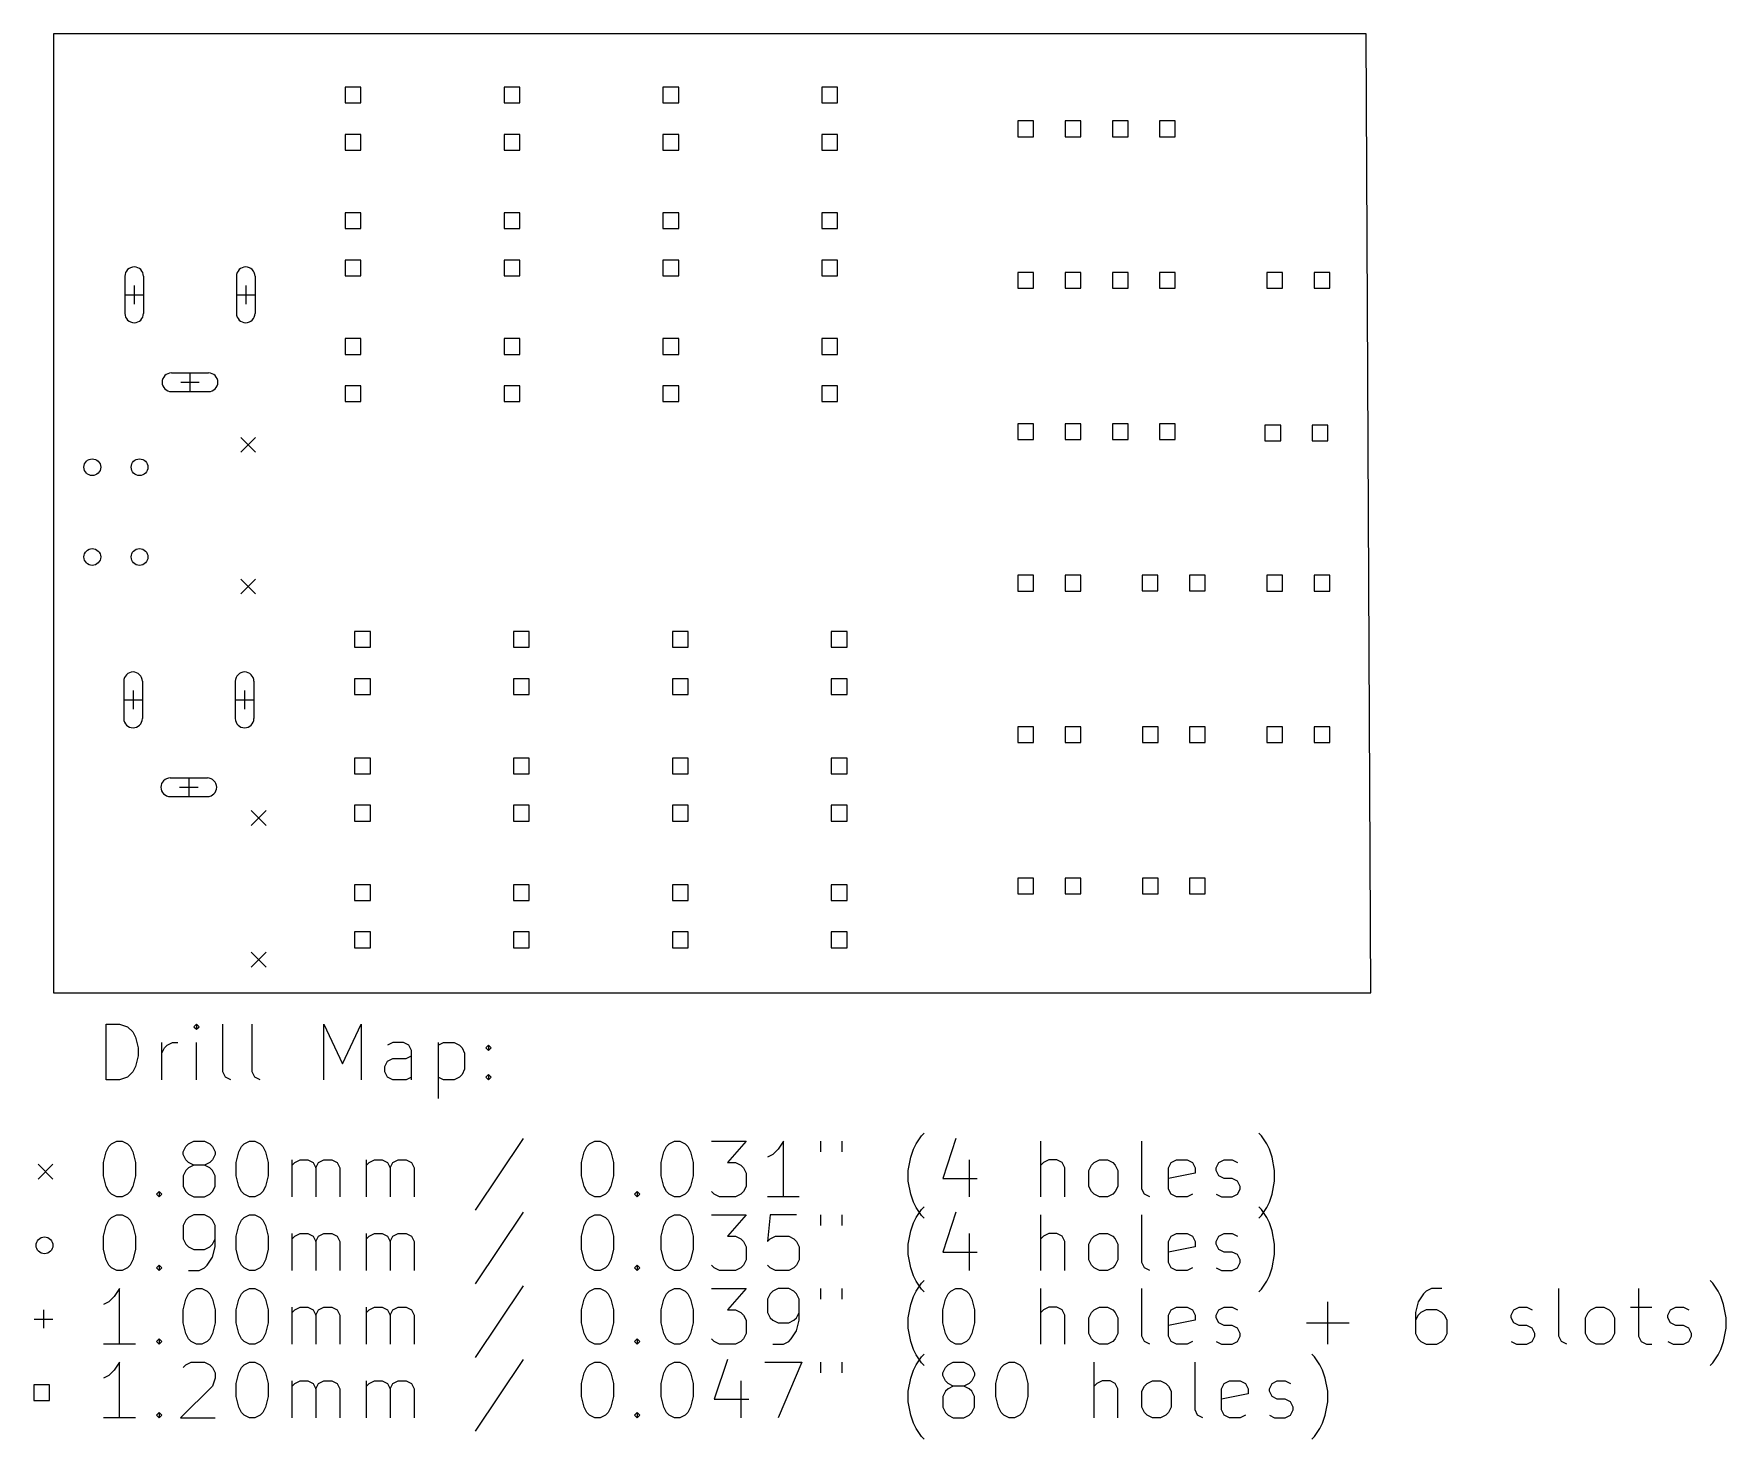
# Model space of a CAD drawing. Extents: x 100 to 191.1, y -130.9 to -55.4.
import ezdxf

# ---------------------------------------------------------------- set-up
doc = ezdxf.new("R2010")
doc.units = 0
doc.layers.add('BLACK', color=7, linetype='CONTINUOUS')

msp = doc.modelspace()

# ---------------------------------------------------------------- linework, layer by layer
at = {"layer": 'BLACK', "linetype": 'CONTINUOUS'}
for p, q in [((101.092, -55.372), (101.092, -106.934)), ((171.704, -55.372), (101.092, -55.372)), ((171.958, -106.934), (171.704, -55.372)), ((117.639, -58.2387), (116.791, -58.2387)), ((116.791, -58.2387), (116.791, -59.0873)), ((117.639, -59.0873), (117.639, -58.2387)), ((126.186, -58.2387), (125.338, -58.2387)), ((125.338, -58.2387), (125.338, -59.0873)), ((126.186, -59.0873), (126.186, -58.2387)), ((134.732, -58.2387), (133.884, -58.2387)), ((133.884, -58.2387), (133.884, -59.0873)), ((134.732, -59.0873), (134.732, -58.2387)), ((143.279, -58.2387), (142.431, -58.2387)), ((142.431, -58.2387), (142.431, -59.0873)), ((143.279, -59.0873), (143.279, -58.2387)), ((116.791, -59.0873), (117.639, -59.0873)), ((125.338, -59.0873), (126.186, -59.0873)), ((133.884, -59.0873), (134.732, -59.0873)), ((142.431, -59.0873), (143.279, -59.0873)), ((153.824, -60.0557), (152.976, -60.0557)), ((152.976, -60.0557), (152.976, -60.9043)), ((153.824, -60.9043), (153.824, -60.0557)), ((156.364, -60.0557), (155.516, -60.0557)), ((155.516, -60.0557), (155.516, -60.9043)), ((156.364, -60.9043), (156.364, -60.0557)), ((158.904, -60.0557), (158.056, -60.0557)), ((158.056, -60.0557), (158.056, -60.9043)), ((158.904, -60.9043), (158.904, -60.0557)), ((161.444, -60.0557), (160.596, -60.0557)), ((160.596, -60.0557), (160.596, -60.9043)), ((161.444, -60.9043), (161.444, -60.0557)), ((117.639, -60.7787), (116.791, -60.7787)), ((116.791, -60.7787), (116.791, -61.6273)), ((117.639, -61.6273), (117.639, -60.7787)), ((126.186, -60.7787), (125.338, -60.7787)), ((125.338, -60.7787), (125.338, -61.6273)), ((126.186, -61.6273), (126.186, -60.7787)), ((134.732, -60.7787), (133.884, -60.7787)), ((133.884, -60.7787), (133.884, -61.6273)), ((134.732, -61.6273), (134.732, -60.7787)), ((143.279, -60.7787), (142.431, -60.7787)), ((142.431, -60.7787), (142.431, -61.6273)), ((143.279, -61.6273), (143.279, -60.7787)), ((152.976, -60.9043), (153.824, -60.9043)), ((155.516, -60.9043), (156.364, -60.9043)), ((158.056, -60.9043), (158.904, -60.9043)), ((160.596, -60.9043), (161.444, -60.9043)), ((116.791, -61.6273), (117.639, -61.6273)), ((125.338, -61.6273), (126.186, -61.6273)), ((133.884, -61.6273), (134.732, -61.6273)), ((142.431, -61.6273), (143.279, -61.6273)), ((117.639, -64.9987), (116.791, -64.9987)), ((116.791, -64.9987), (116.791, -65.8473)), ((117.639, -65.8473), (117.639, -64.9987)), ((126.186, -64.9987), (125.338, -64.9987)), ((125.338, -64.9987), (125.338, -65.8473)), ((126.186, -65.8473), (126.186, -64.9987)), ((134.732, -64.9987), (133.884, -64.9987)), ((133.884, -64.9987), (133.884, -65.8473)), ((134.732, -65.8473), (134.732, -64.9987)), ((143.279, -64.9987), (142.431, -64.9987)), ((142.431, -64.9987), (142.431, -65.8473)), ((143.279, -65.8473), (143.279, -64.9987)), ((116.791, -65.8473), (117.639, -65.8473)), ((125.338, -65.8473), (126.186, -65.8473)), ((133.884, -65.8473), (134.732, -65.8473)), ((142.431, -65.8473), (143.279, -65.8473)), ((117.639, -67.5387), (116.791, -67.5387)), ((116.791, -67.5387), (116.791, -68.3873)), ((117.639, -68.3873), (117.639, -67.5387)), ((126.186, -67.5387), (125.338, -67.5387)), ((125.338, -67.5387), (125.338, -68.3873)), ((126.186, -68.3873), (126.186, -67.5387)), ((134.732, -67.5387), (133.884, -67.5387)), ((133.884, -67.5387), (133.884, -68.3873)), ((134.732, -68.3873), (134.732, -67.5387)), ((143.279, -67.5387), (142.431, -67.5387)), ((142.431, -67.5387), (142.431, -68.3873)), ((143.279, -68.3873), (143.279, -67.5387)), ((153.824, -68.1997), (152.976, -68.1997)), ((152.976, -68.1997), (152.976, -69.0483)), ((153.824, -69.0483), (153.824, -68.1997)), ((156.364, -68.1997), (155.516, -68.1997)), ((155.516, -68.1997), (155.516, -69.0483)), ((156.364, -69.0483), (156.364, -68.1997)), ((158.904, -68.1997), (158.056, -68.1997)), ((158.056, -68.1997), (158.056, -69.0483)), ((158.904, -69.0483), (158.904, -68.1997)), ((161.444, -68.1997), (160.596, -68.1997)), ((160.596, -68.1997), (160.596, -69.0483)), ((161.444, -69.0483), (161.444, -68.1997)), ((167.212, -68.1997), (166.364, -68.1997)), ((166.364, -68.1997), (166.364, -69.0483)), ((167.212, -69.0483), (167.212, -68.1997)), ((169.752, -68.1997), (168.904, -68.1997)), ((168.904, -68.1997), (168.904, -69.0483)), ((169.752, -69.0483), (169.752, -68.1997)), ((104.942, -68.4055), (104.942, -70.4055)), ((105.442, -68.9055), (105.442, -69.9055)), ((105.942, -68.4055), (105.942, -70.4055)), ((110.942, -68.4055), (110.942, -70.4055)), ((111.442, -68.9055), (111.442, -69.9055)), ((111.942, -68.4055), (111.942, -70.4055)), ((116.791, -68.3873), (117.639, -68.3873)), ((125.338, -68.3873), (126.186, -68.3873)), ((133.884, -68.3873), (134.732, -68.3873)), ((142.431, -68.3873), (143.279, -68.3873)), ((152.976, -69.0483), (153.824, -69.0483)), ((155.516, -69.0483), (156.364, -69.0483)), ((158.056, -69.0483), (158.904, -69.0483)), ((160.596, -69.0483), (161.444, -69.0483)), ((166.364, -69.0483), (167.212, -69.0483)), ((168.904, -69.0483), (169.752, -69.0483)), ((104.942, -69.4055), (105.942, -69.4055)), ((110.942, -69.4055), (111.942, -69.4055)), ((117.639, -71.7587), (116.791, -71.7587)), ((116.791, -71.7587), (116.791, -72.6073)), ((117.639, -72.6073), (117.639, -71.7587)), ((126.186, -71.7587), (125.338, -71.7587)), ((125.338, -71.7587), (125.338, -72.6073)), ((126.186, -72.6073), (126.186, -71.7587)), ((134.732, -71.7587), (133.884, -71.7587)), ((133.884, -71.7587), (133.884, -72.6073)), ((134.732, -72.6073), (134.732, -71.7587)), ((143.279, -71.7587), (142.431, -71.7587)), ((142.431, -71.7587), (142.431, -72.6073)), ((143.279, -72.6073), (143.279, -71.7587)), ((116.791, -72.6073), (117.639, -72.6073)), ((125.338, -72.6073), (126.186, -72.6073)), ((133.884, -72.6073), (134.732, -72.6073)), ((142.431, -72.6073), (143.279, -72.6073)), ((107.442, -73.6055), (109.442, -73.6055)), ((108.442, -73.6055), (108.442, -74.6055)), ((107.442, -74.6055), (109.442, -74.6055)), ((107.942, -74.1055), (108.942, -74.1055)), ((117.639, -74.2987), (116.791, -74.2987)), ((116.791, -74.2987), (116.791, -75.1473)), ((117.639, -75.1473), (117.639, -74.2987)), ((126.186, -74.2987), (125.338, -74.2987)), ((125.338, -74.2987), (125.338, -75.1473)), ((126.186, -75.1473), (126.186, -74.2987)), ((134.732, -74.2987), (133.884, -74.2987)), ((133.884, -74.2987), (133.884, -75.1473)), ((134.732, -75.1473), (134.732, -74.2987)), ((143.279, -74.2987), (142.431, -74.2987)), ((142.431, -74.2987), (142.431, -75.1473)), ((143.279, -75.1473), (143.279, -74.2987)), ((116.791, -75.1473), (117.639, -75.1473)), ((125.338, -75.1473), (126.186, -75.1473)), ((133.884, -75.1473), (134.732, -75.1473)), ((142.431, -75.1473), (143.279, -75.1473)), ((153.824, -76.3437), (152.976, -76.3437)), ((152.976, -76.3437), (152.976, -77.1923)), ((153.824, -77.1923), (153.824, -76.3437)), ((156.364, -76.3437), (155.516, -76.3437)), ((155.516, -76.3437), (155.516, -77.1923)), ((156.364, -77.1923), (156.364, -76.3437)), ((158.904, -76.3437), (158.056, -76.3437)), ((158.056, -76.3437), (158.056, -77.1923)), ((158.904, -77.1923), (158.904, -76.3437)), ((161.444, -76.3437), (160.596, -76.3437)), ((160.596, -76.3437), (160.596, -77.1923)), ((161.444, -77.1923), (161.444, -76.3437)), ((167.112, -76.4107), (166.264, -76.4107)), ((166.264, -76.4107), (166.264, -77.2593)), ((167.112, -77.2593), (167.112, -76.4107)), ((169.652, -76.4107), (168.804, -76.4107)), ((168.804, -76.4107), (168.804, -77.2593)), ((169.652, -77.2593), (169.652, -76.4107)), ((111.17, -77.07), (111.97, -77.87)), ((111.97, -77.07), (111.17, -77.87)), ((152.976, -77.1923), (153.824, -77.1923)), ((155.516, -77.1923), (156.364, -77.1923)), ((158.056, -77.1923), (158.904, -77.1923)), ((160.596, -77.1923), (161.444, -77.1923)), ((166.264, -77.2593), (167.112, -77.2593)), ((168.804, -77.2593), (169.652, -77.2593)), ((153.824, -84.4877), (152.976, -84.4877)), ((152.976, -84.4877), (152.976, -85.3363)), ((153.824, -85.3363), (153.824, -84.4877)), ((156.364, -84.4877), (155.516, -84.4877)), ((155.516, -84.4877), (155.516, -85.3363)), ((156.364, -85.3363), (156.364, -84.4877)), ((160.508, -84.4752), (159.66, -84.4752)), ((159.66, -84.4752), (159.66, -85.3238)), ((160.508, -85.3238), (160.508, -84.4752)), ((163.048, -84.4752), (162.2, -84.4752)), ((162.2, -84.4752), (162.2, -85.3238)), ((163.048, -85.3238), (163.048, -84.4752)), ((167.212, -84.4877), (166.364, -84.4877)), ((166.364, -84.4877), (166.364, -85.3363)), ((167.212, -85.3363), (167.212, -84.4877)), ((169.752, -84.4877), (168.904, -84.4877)), ((168.904, -84.4877), (168.904, -85.3363)), ((169.752, -85.3363), (169.752, -84.4877)), ((111.17, -84.69), (111.97, -85.49)), ((111.97, -84.69), (111.17, -85.49)), ((152.976, -85.3363), (153.824, -85.3363)), ((155.516, -85.3363), (156.364, -85.3363)), ((159.66, -85.3238), (160.508, -85.3238)), ((162.2, -85.3238), (163.048, -85.3238)), ((166.364, -85.3363), (167.212, -85.3363)), ((168.904, -85.3363), (169.752, -85.3363)), ((118.147, -87.5067), (117.299, -87.5067)), ((117.299, -87.5067), (117.299, -88.3553)), ((118.147, -88.3553), (118.147, -87.5067)), ((126.694, -87.5067), (125.846, -87.5067)), ((125.846, -87.5067), (125.846, -88.3553)), ((126.694, -88.3553), (126.694, -87.5067)), ((135.24, -87.5067), (134.392, -87.5067)), ((134.392, -87.5067), (134.392, -88.3553)), ((135.24, -88.3553), (135.24, -87.5067)), ((143.787, -87.5067), (142.939, -87.5067)), ((142.939, -87.5067), (142.939, -88.3553)), ((143.787, -88.3553), (143.787, -87.5067)), ((117.299, -88.3553), (118.147, -88.3553)), ((125.846, -88.3553), (126.694, -88.3553)), ((134.392, -88.3553), (135.24, -88.3553)), ((142.939, -88.3553), (143.787, -88.3553)), ((118.147, -90.0467), (117.299, -90.0467)), ((117.299, -90.0467), (117.299, -90.8953)), ((118.147, -90.8953), (118.147, -90.0467)), ((126.694, -90.0467), (125.846, -90.0467)), ((125.846, -90.0467), (125.846, -90.8953)), ((126.694, -90.8953), (126.694, -90.0467)), ((135.24, -90.0467), (134.392, -90.0467)), ((134.392, -90.0467), (134.392, -90.8953)), ((135.24, -90.8953), (135.24, -90.0467)), ((143.787, -90.0467), (142.939, -90.0467)), ((142.939, -90.0467), (142.939, -90.8953)), ((143.787, -90.8953), (143.787, -90.0467)), ((104.879, -90.186), (104.879, -92.186)), ((105.379, -90.686), (105.379, -91.686)), ((105.879, -90.186), (105.879, -92.186)), ((110.879, -90.186), (110.879, -92.186)), ((111.379, -90.686), (111.379, -91.686)), ((111.879, -90.186), (111.879, -92.186)), ((117.299, -90.8953), (118.147, -90.8953)), ((125.846, -90.8953), (126.694, -90.8953)), ((134.392, -90.8953), (135.24, -90.8953)), ((142.939, -90.8953), (143.787, -90.8953)), ((104.879, -91.186), (105.879, -91.186)), ((110.879, -91.186), (111.879, -91.186)), ((153.824, -92.6317), (152.976, -92.6317)), ((152.976, -92.6317), (152.976, -93.4803)), ((153.824, -93.4803), (153.824, -92.6317)), ((156.364, -92.6317), (155.516, -92.6317)), ((155.516, -92.6317), (155.516, -93.4803)), ((156.364, -93.4803), (156.364, -92.6317)), ((160.518, -92.6317), (159.67, -92.6317)), ((159.67, -92.6317), (159.67, -93.4803)), ((160.518, -93.4803), (160.518, -92.6317)), ((163.058, -92.6317), (162.21, -92.6317)), ((162.21, -92.6317), (162.21, -93.4803)), ((163.058, -93.4803), (163.058, -92.6317)), ((167.212, -92.6317), (166.364, -92.6317)), ((166.364, -92.6317), (166.364, -93.4803)), ((167.212, -93.4803), (167.212, -92.6317)), ((169.752, -92.6317), (168.904, -92.6317)), ((168.904, -92.6317), (168.904, -93.4803)), ((169.752, -93.4803), (169.752, -92.6317)), ((152.976, -93.4803), (153.824, -93.4803)), ((155.516, -93.4803), (156.364, -93.4803)), ((159.67, -93.4803), (160.518, -93.4803)), ((162.21, -93.4803), (163.058, -93.4803)), ((166.364, -93.4803), (167.212, -93.4803)), ((168.904, -93.4803), (169.752, -93.4803)), ((118.147, -94.3167), (117.299, -94.3167)), ((117.299, -94.3167), (117.299, -95.1653)), ((118.147, -95.1653), (118.147, -94.3167)), ((126.694, -94.3167), (125.846, -94.3167)), ((125.846, -94.3167), (125.846, -95.1653)), ((126.694, -95.1653), (126.694, -94.3167)), ((135.24, -94.3167), (134.392, -94.3167)), ((134.392, -94.3167), (134.392, -95.1653)), ((135.24, -95.1653), (135.24, -94.3167)), ((143.787, -94.3167), (142.939, -94.3167)), ((142.939, -94.3167), (142.939, -95.1653)), ((143.787, -95.1653), (143.787, -94.3167)), ((107.379, -95.386), (109.379, -95.386)), ((108.379, -95.386), (108.379, -96.386)), ((117.299, -95.1653), (118.147, -95.1653)), ((125.846, -95.1653), (126.694, -95.1653)), ((134.392, -95.1653), (135.24, -95.1653)), ((142.939, -95.1653), (143.787, -95.1653)), ((107.379, -96.386), (109.379, -96.386)), ((107.879, -95.886), (108.879, -95.886)), ((111.741, -97.136), (112.541, -97.936)), ((112.541, -97.136), (111.741, -97.936)), ((118.147, -96.8567), (117.299, -96.8567)), ((117.299, -96.8567), (117.299, -97.7053)), ((118.147, -97.7053), (118.147, -96.8567)), ((126.694, -96.8567), (125.846, -96.8567)), ((125.846, -96.8567), (125.846, -97.7053)), ((126.694, -97.7053), (126.694, -96.8567)), ((135.24, -96.8567), (134.392, -96.8567)), ((134.392, -96.8567), (134.392, -97.7053)), ((135.24, -97.7053), (135.24, -96.8567)), ((143.787, -96.8567), (142.939, -96.8567)), ((142.939, -96.8567), (142.939, -97.7053)), ((143.787, -97.7053), (143.787, -96.8567)), ((117.299, -97.7053), (118.147, -97.7053)), ((125.846, -97.7053), (126.694, -97.7053)), ((134.392, -97.7053), (135.24, -97.7053)), ((142.939, -97.7053), (143.787, -97.7053)), ((153.824, -100.776), (152.976, -100.776)), ((152.976, -100.776), (152.976, -101.624)), ((153.824, -101.624), (153.824, -100.776)), ((156.364, -100.776), (155.516, -100.776)), ((155.516, -100.776), (155.516, -101.624)), ((156.364, -101.624), (156.364, -100.776)), ((160.518, -100.776), (159.67, -100.776)), ((159.67, -100.776), (159.67, -101.624)), ((160.518, -101.624), (160.518, -100.776)), ((163.058, -100.776), (162.21, -100.776)), ((162.21, -100.776), (162.21, -101.624)), ((163.058, -101.624), (163.058, -100.776)), ((118.147, -101.127), (117.299, -101.127)), ((117.299, -101.127), (117.299, -101.975)), ((118.147, -101.975), (118.147, -101.127)), ((126.694, -101.127), (125.846, -101.127)), ((125.846, -101.127), (125.846, -101.975)), ((126.694, -101.975), (126.694, -101.127)), ((135.24, -101.127), (134.392, -101.127)), ((134.392, -101.127), (134.392, -101.975)), ((135.24, -101.975), (135.24, -101.127)), ((143.787, -101.127), (142.939, -101.127)), ((142.939, -101.127), (142.939, -101.975)), ((143.787, -101.975), (143.787, -101.127)), ((152.976, -101.624), (153.824, -101.624)), ((155.516, -101.624), (156.364, -101.624)), ((159.67, -101.624), (160.518, -101.624)), ((162.21, -101.624), (163.058, -101.624)), ((117.299, -101.975), (118.147, -101.975)), ((125.846, -101.975), (126.694, -101.975)), ((134.392, -101.975), (135.24, -101.975)), ((142.939, -101.975), (143.787, -101.975)), ((118.147, -103.667), (117.299, -103.667)), ((117.299, -103.667), (117.299, -104.515)), ((118.147, -104.515), (118.147, -103.667)), ((126.694, -103.667), (125.846, -103.667)), ((125.846, -103.667), (125.846, -104.515)), ((126.694, -104.515), (126.694, -103.667)), ((135.24, -103.667), (134.392, -103.667)), ((134.392, -103.667), (134.392, -104.515)), ((135.24, -104.515), (135.24, -103.667)), ((143.787, -103.667), (142.939, -103.667)), ((142.939, -103.667), (142.939, -104.515)), ((143.787, -104.515), (143.787, -103.667)), ((117.299, -104.515), (118.147, -104.515)), ((125.846, -104.515), (126.694, -104.515)), ((134.392, -104.515), (135.24, -104.515)), ((142.939, -104.515), (143.787, -104.515)), ((111.741, -104.756), (112.541, -105.556)), ((112.541, -104.756), (111.741, -105.556)), ((101.092, -106.934), (171.958, -106.934)), ((103.931, -111.616), (103.931, -108.616)), ((103.931, -108.616), (104.646, -108.616)), ((104.646, -108.616), (105.074, -108.759)), ((105.074, -108.759), (105.36, -109.045)), ((105.36, -109.045), (105.503, -109.33)), ((108.788, -108.616), (108.646, -108.759)), ((108.646, -108.759), (108.788, -108.902)), ((108.931, -108.759), (108.788, -108.616)), ((108.788, -108.616), (108.788, -108.902)), ((108.788, -108.902), (108.931, -108.759)), ((110.217, -111.188), (110.217, -108.616)), ((111.788, -111.188), (111.788, -108.616)), ((115.646, -111.616), (115.646, -108.616)), ((115.646, -108.616), (116.646, -110.759)), ((116.646, -110.759), (117.646, -108.616)), ((117.646, -108.616), (117.646, -111.616)), ((105.503, -109.33), (105.646, -109.902)), ((105.646, -109.902), (105.646, -110.33)), ((106.931, -111.616), (106.931, -109.616)), ((106.931, -110.188), (107.074, -109.902)), ((107.074, -109.902), (107.217, -109.759)), ((107.217, -109.759), (107.503, -109.616)), ((107.503, -109.616), (107.788, -109.616)), ((108.788, -111.616), (108.788, -109.616)), ((119.36, -109.616), (119.074, -109.759)), ((119.931, -109.616), (119.36, -109.616)), ((120.217, -109.759), (119.931, -109.616)), ((120.36, -110.045), (120.217, -109.759)), ((120.36, -111.616), (120.36, -110.045)), ((121.788, -109.616), (121.788, -112.616)), ((121.788, -109.759), (122.074, -109.616)), ((122.074, -109.616), (122.646, -109.616)), ((122.646, -109.616), (122.931, -109.759)), ((122.931, -109.759), (123.074, -109.902)), ((123.074, -109.902), (123.217, -110.188)), ((124.36, -109.902), (124.503, -109.759)), ((124.503, -110.045), (124.36, -109.902)), ((124.503, -109.759), (124.646, -109.902)), ((124.503, -109.759), (124.503, -110.045)), ((124.646, -109.902), (124.503, -110.045)), ((105.503, -110.902), (105.36, -111.188)), ((105.646, -110.33), (105.503, -110.902)), ((118.931, -110.902), (119.074, -110.616)), ((118.931, -111.188), (118.931, -110.902)), ((119.074, -110.616), (119.36, -110.473)), ((119.36, -110.473), (120.074, -110.473)), ((120.074, -110.473), (120.36, -110.33)), ((123.217, -111.045), (123.074, -111.33)), ((123.217, -110.188), (123.217, -111.045)), ((104.646, -111.616), (103.931, -111.616)), ((105.074, -111.473), (104.646, -111.616)), ((105.36, -111.188), (105.074, -111.473)), ((110.36, -111.473), (110.217, -111.188)), ((110.646, -111.616), (110.36, -111.473)), ((111.931, -111.473), (111.788, -111.188)), ((112.217, -111.616), (111.931, -111.473)), ((119.074, -111.473), (118.931, -111.188)), ((119.36, -111.616), (119.074, -111.473)), ((120.074, -111.616), (119.36, -111.616)), ((120.36, -111.473), (120.074, -111.616)), ((122.074, -111.616), (121.788, -111.473)), ((122.646, -111.616), (122.074, -111.616)), ((122.931, -111.473), (122.646, -111.616)), ((123.074, -111.33), (122.931, -111.473)), ((124.36, -111.473), (124.503, -111.33)), ((124.503, -111.616), (124.36, -111.473)), ((124.503, -111.33), (124.646, -111.473)), ((124.503, -111.33), (124.503, -111.616)), ((124.646, -111.473), (124.503, -111.616)), ((147.503, -115.059), (147.788, -114.63)), ((147.788, -114.63), (147.931, -114.488)), ((166.074, -114.63), (165.931, -114.488)), ((166.36, -115.059), (166.074, -114.63)), ((103.788, -116.059), (103.931, -115.488)), ((103.931, -115.488), (104.074, -115.202)), ((104.074, -115.202), (104.217, -115.059)), ((104.217, -115.059), (104.503, -114.916)), ((104.503, -114.916), (104.788, -114.916)), ((104.788, -114.916), (105.074, -115.059)), ((105.074, -115.059), (105.217, -115.202)), ((105.217, -115.202), (105.36, -115.488)), ((105.36, -115.488), (105.503, -116.059)), ((108.074, -115.488), (108.217, -115.202)), ((108.074, -115.63), (108.074, -115.488)), ((108.217, -115.202), (108.36, -115.059)), ((108.36, -115.059), (108.646, -114.916)), ((108.646, -114.916), (109.217, -114.916)), ((109.217, -114.916), (109.503, -115.059)), ((109.503, -115.059), (109.646, -115.202)), ((109.646, -115.202), (109.788, -115.488)), ((109.788, -115.488), (109.788, -115.63)), ((110.931, -116.059), (111.074, -115.488)), ((111.074, -115.488), (111.217, -115.202)), ((111.217, -115.202), (111.36, -115.059)), ((111.36, -115.059), (111.646, -114.916)), ((111.646, -114.916), (111.931, -114.916)), ((111.931, -114.916), (112.217, -115.059)), ((112.217, -115.059), (112.36, -115.202)), ((112.36, -115.202), (112.503, -115.488)), ((112.503, -115.488), (112.646, -116.059)), ((126.36, -114.773), (123.788, -118.63)), ((129.503, -116.059), (129.646, -115.488)), ((129.646, -115.488), (129.788, -115.202)), ((129.788, -115.202), (129.931, -115.059)), ((129.931, -115.059), (130.217, -114.916)), ((130.217, -114.916), (130.503, -114.916)), ((130.503, -114.916), (130.788, -115.059)), ((130.788, -115.059), (130.931, -115.202)), ((130.931, -115.202), (131.074, -115.488)), ((131.074, -115.488), (131.217, -116.059)), ((133.788, -116.059), (133.931, -115.488)), ((133.931, -115.488), (134.074, -115.202)), ((134.074, -115.202), (134.217, -115.059)), ((134.217, -115.059), (134.503, -114.916)), ((134.503, -114.916), (134.788, -114.916)), ((134.788, -114.916), (135.074, -115.059)), ((135.074, -115.059), (135.217, -115.202)), ((135.217, -115.202), (135.36, -115.488)), ((135.36, -115.488), (135.503, -116.059)), ((136.503, -114.916), (138.36, -114.916)), ((138.36, -114.916), (137.36, -116.059)), ((140.074, -115.345), (139.788, -115.63)), ((140.36, -114.916), (140.074, -115.345)), ((140.36, -117.916), (140.36, -114.916)), ((142.36, -114.916), (142.36, -115.488)), ((143.503, -114.916), (143.503, -115.488)), ((147.217, -115.773), (147.36, -115.345)), ((147.36, -115.345), (147.503, -115.059)), ((149.646, -114.773), (148.931, -116.916)), ((154.217, -117.916), (154.217, -114.916)), ((159.646, -117.488), (159.646, -114.916)), ((166.503, -115.345), (166.36, -115.059)), ((166.646, -115.773), (166.503, -115.345)), ((100.267, -116.159), (101.067, -116.959)), ((101.067, -116.159), (100.267, -116.959)), ((103.788, -116.773), (103.788, -116.059)), ((105.503, -116.059), (105.503, -116.773)), ((108.217, -115.916), (108.074, -115.63)), ((108.217, -116.488), (108.074, -116.773)), ((108.36, -116.059), (108.217, -115.916)), ((108.36, -116.345), (108.217, -116.488)), ((108.646, -116.202), (108.36, -116.059)), ((108.646, -116.202), (108.36, -116.345)), ((109.217, -116.202), (108.646, -116.202)), ((109.503, -116.059), (109.217, -116.202)), ((109.503, -116.345), (109.217, -116.202)), ((109.646, -115.916), (109.503, -116.059)), ((109.646, -116.488), (109.503, -116.345)), ((109.788, -115.63), (109.646, -115.916)), ((109.788, -116.773), (109.646, -116.488)), ((110.931, -116.773), (110.931, -116.059)), ((112.646, -116.059), (112.646, -116.773)), ((113.931, -117.916), (113.931, -115.916)), ((113.931, -116.202), (114.074, -116.059)), ((114.074, -116.059), (114.36, -115.916)), ((114.36, -115.916), (114.788, -115.916)), ((114.788, -115.916), (115.074, -116.059)), ((115.074, -116.059), (115.217, -116.345)), ((115.217, -116.345), (115.36, -116.059)), ((115.217, -116.345), (115.217, -117.916)), ((115.36, -116.059), (115.646, -115.916)), ((115.646, -115.916), (116.074, -115.916)), ((116.074, -115.916), (116.36, -116.059)), ((116.36, -116.059), (116.503, -116.345)), ((116.503, -116.345), (116.503, -117.916)), ((117.931, -117.916), (117.931, -115.916)), ((117.931, -116.202), (118.074, -116.059)), ((118.074, -116.059), (118.36, -115.916)), ((118.36, -115.916), (118.788, -115.916)), ((118.788, -115.916), (119.074, -116.059)), ((119.074, -116.059), (119.217, -116.345)), ((119.217, -116.345), (119.36, -116.059)), ((119.217, -116.345), (119.217, -117.916)), ((119.36, -116.059), (119.646, -115.916)), ((119.646, -115.916), (120.074, -115.916)), ((120.074, -115.916), (120.36, -116.059)), ((120.36, -116.059), (120.503, -116.345)), ((120.503, -116.345), (120.503, -117.916)), ((129.503, -116.773), (129.503, -116.059)), ((131.217, -116.059), (131.217, -116.773)), ((133.788, -116.773), (133.788, -116.059)), ((135.503, -116.059), (135.503, -116.773)), ((137.36, -116.059), (137.788, -116.059)), ((137.788, -116.059), (138.074, -116.202)), ((138.074, -116.202), (138.217, -116.345)), ((138.217, -116.345), (138.36, -116.63)), ((139.788, -115.63), (139.503, -115.773)), ((147.074, -116.488), (147.217, -115.773)), ((147.074, -117.059), (147.074, -116.488)), ((150.36, -115.916), (150.36, -117.916)), ((154.36, -116.059), (154.217, -116.202)), ((154.646, -115.916), (154.36, -116.059)), ((155.074, -115.916), (154.646, -115.916)), ((155.36, -116.059), (155.074, -115.916)), ((155.503, -116.345), (155.36, -116.059)), ((155.503, -117.916), (155.503, -116.345)), ((156.788, -116.488), (156.931, -116.202)), ((156.788, -117.345), (156.788, -116.488)), ((156.931, -116.202), (157.074, -116.059)), ((157.074, -116.059), (157.36, -115.916)), ((157.36, -115.916), (157.788, -115.916)), ((157.788, -115.916), (158.074, -116.059)), ((158.074, -116.059), (158.217, -116.202)), ((158.217, -116.202), (158.36, -116.488)), ((158.36, -116.488), (158.36, -117.345)), ((161.074, -116.345), (161.217, -116.059)), ((161.074, -117.488), (161.074, -116.345)), ((161.217, -116.059), (161.503, -115.916)), ((161.503, -115.916), (162.074, -115.916)), ((162.074, -115.916), (162.36, -116.059)), ((162.36, -116.059), (162.503, -116.345)), ((162.503, -116.345), (162.503, -116.63)), ((163.646, -116.345), (163.788, -116.059)), ((163.646, -116.488), (163.646, -116.345)), ((163.788, -116.773), (163.646, -116.488)), ((163.788, -116.059), (164.074, -115.916)), ((164.074, -115.916), (164.503, -115.916)), ((164.503, -115.916), (164.788, -116.059)), ((166.788, -116.488), (166.646, -115.773)), ((166.788, -117.059), (166.788, -116.488)), ((103.931, -117.345), (103.788, -116.773)), ((104.074, -117.63), (103.931, -117.345)), ((105.36, -117.345), (105.217, -117.63)), ((105.503, -116.773), (105.36, -117.345)), ((108.074, -116.773), (108.074, -117.345)), ((108.074, -117.345), (108.217, -117.63)), ((109.646, -117.63), (109.788, -117.345)), ((109.788, -117.345), (109.788, -116.773)), ((111.074, -117.345), (110.931, -116.773)), ((111.217, -117.63), (111.074, -117.345)), ((112.503, -117.345), (112.36, -117.63)), ((112.646, -116.773), (112.503, -117.345)), ((129.646, -117.345), (129.503, -116.773)), ((129.788, -117.63), (129.646, -117.345)), ((131.074, -117.345), (130.931, -117.63)), ((131.217, -116.773), (131.074, -117.345)), ((133.931, -117.345), (133.788, -116.773)), ((134.074, -117.63), (133.931, -117.345)), ((135.36, -117.345), (135.217, -117.63)), ((135.503, -116.773), (135.36, -117.345)), ((138.36, -117.345), (138.217, -117.63)), ((138.36, -116.63), (138.36, -117.345)), ((147.217, -117.773), (147.074, -117.059)), ((148.931, -116.916), (150.788, -116.916)), ((156.931, -117.63), (156.788, -117.345)), ((158.36, -117.345), (158.217, -117.63)), ((162.503, -116.63), (161.074, -116.916)), ((164.074, -116.916), (163.788, -116.773)), ((164.503, -116.916), (164.074, -116.916)), ((164.788, -117.059), (164.503, -116.916)), ((164.931, -117.345), (164.788, -117.059)), ((164.931, -117.488), (164.931, -117.345)), ((166.646, -117.773), (166.788, -117.059)), ((104.217, -117.773), (104.074, -117.63)), ((104.503, -117.916), (104.217, -117.773)), ((104.788, -117.916), (104.503, -117.916)), ((105.074, -117.773), (104.788, -117.916)), ((105.217, -117.63), (105.074, -117.773)), ((106.646, -117.773), (106.788, -117.63)), ((106.788, -117.916), (106.646, -117.773)), ((106.788, -117.63), (106.931, -117.773)), ((106.788, -117.63), (106.788, -117.916)), ((106.931, -117.773), (106.788, -117.916)), ((108.217, -117.63), (108.36, -117.773)), ((108.36, -117.773), (108.646, -117.916)), ((108.646, -117.916), (109.217, -117.916)), ((109.217, -117.916), (109.503, -117.773)), ((109.503, -117.773), (109.646, -117.63)), ((111.36, -117.773), (111.217, -117.63)), ((111.646, -117.916), (111.36, -117.773)), ((111.931, -117.916), (111.646, -117.916)), ((112.217, -117.773), (111.931, -117.916)), ((112.36, -117.63), (112.217, -117.773)), ((129.931, -117.773), (129.788, -117.63)), ((130.217, -117.916), (129.931, -117.773)), ((130.503, -117.916), (130.217, -117.916)), ((130.788, -117.773), (130.503, -117.916)), ((130.931, -117.63), (130.788, -117.773)), ((132.36, -117.773), (132.503, -117.63)), ((132.503, -117.916), (132.36, -117.773)), ((132.503, -117.63), (132.646, -117.773)), ((132.503, -117.63), (132.503, -117.916)), ((132.646, -117.773), (132.503, -117.916)), ((134.217, -117.773), (134.074, -117.63)), ((134.503, -117.916), (134.217, -117.773)), ((134.788, -117.916), (134.503, -117.916)), ((135.074, -117.773), (134.788, -117.916)), ((135.217, -117.63), (135.074, -117.773)), ((136.646, -117.773), (136.503, -117.63)), ((136.931, -117.916), (136.646, -117.773)), ((137.788, -117.916), (136.931, -117.916)), ((138.074, -117.773), (137.788, -117.916)), ((138.217, -117.63), (138.074, -117.773)), ((141.217, -117.916), (139.503, -117.916)), ((147.36, -118.202), (147.217, -117.773)), ((147.503, -118.488), (147.36, -118.202)), ((157.074, -117.773), (156.931, -117.63)), ((157.36, -117.916), (157.074, -117.773)), ((157.788, -117.916), (157.36, -117.916)), ((158.074, -117.773), (157.788, -117.916)), ((158.217, -117.63), (158.074, -117.773)), ((159.788, -117.773), (159.646, -117.488)), ((160.074, -117.916), (159.788, -117.773)), ((161.217, -117.773), (161.074, -117.488)), ((161.503, -117.916), (161.217, -117.773)), ((162.074, -117.916), (161.503, -117.916)), ((162.36, -117.773), (162.074, -117.916)), ((163.646, -117.773), (163.931, -117.916)), ((163.931, -117.916), (164.503, -117.916)), ((164.503, -117.916), (164.788, -117.773)), ((164.788, -117.773), (164.931, -117.488)), ((166.36, -118.488), (166.503, -118.202)), ((166.503, -118.202), (166.646, -117.773)), ((103.931, -119.448), (104.074, -119.162)), ((104.074, -119.162), (104.217, -119.019)), ((104.217, -119.019), (104.503, -118.876)), ((104.503, -118.876), (104.788, -118.876)), ((104.788, -118.876), (105.074, -119.019)), ((105.074, -119.019), (105.217, -119.162)), ((105.217, -119.162), (105.36, -119.448)), ((108.217, -119.162), (108.074, -119.448)), ((108.36, -119.019), (108.217, -119.162)), ((108.646, -118.876), (108.36, -119.019)), ((109.217, -118.876), (108.646, -118.876)), ((109.503, -119.019), (109.217, -118.876)), ((109.646, -119.162), (109.503, -119.019)), ((109.788, -119.448), (109.646, -119.162)), ((111.074, -119.448), (111.217, -119.162)), ((111.217, -119.162), (111.36, -119.019)), ((111.36, -119.019), (111.646, -118.876)), ((111.646, -118.876), (111.931, -118.876)), ((111.931, -118.876), (112.217, -119.019)), ((112.217, -119.019), (112.36, -119.162)), ((112.36, -119.162), (112.503, -119.448)), ((126.36, -118.733), (123.788, -122.59)), ((129.646, -119.448), (129.788, -119.162)), ((129.788, -119.162), (129.931, -119.019)), ((129.931, -119.019), (130.217, -118.876)), ((130.217, -118.876), (130.503, -118.876)), ((130.503, -118.876), (130.788, -119.019)), ((130.788, -119.019), (130.931, -119.162)), ((130.931, -119.162), (131.074, -119.448)), ((133.931, -119.448), (134.074, -119.162)), ((134.074, -119.162), (134.217, -119.019)), ((134.217, -119.019), (134.503, -118.876)), ((134.503, -118.876), (134.788, -118.876)), ((134.788, -118.876), (135.074, -119.019)), ((135.074, -119.019), (135.217, -119.162)), ((135.217, -119.162), (135.36, -119.448)), ((136.503, -118.876), (138.36, -118.876)), ((138.36, -118.876), (137.36, -120.019)), ((139.646, -118.876), (139.503, -120.305)), ((141.074, -118.876), (139.646, -118.876)), ((142.36, -118.876), (142.36, -119.448)), ((143.503, -118.876), (143.503, -119.448)), ((147.36, -119.305), (147.503, -119.019)), ((147.788, -118.916), (147.503, -118.488)), ((147.503, -119.019), (147.788, -118.59)), ((147.788, -118.59), (147.931, -118.448)), ((147.931, -119.059), (147.788, -118.916)), ((149.646, -118.733), (148.931, -120.876)), ((154.217, -121.876), (154.217, -118.876)), ((159.646, -121.448), (159.646, -118.876)), ((166.074, -118.59), (165.931, -118.448)), ((165.931, -119.059), (166.074, -118.916)), ((166.074, -118.916), (166.36, -118.488)), ((166.36, -119.019), (166.074, -118.59)), ((166.503, -119.305), (166.36, -119.019)), ((103.788, -120.019), (103.931, -119.448)), ((103.788, -120.733), (103.788, -120.019)), ((105.36, -119.448), (105.503, -120.019)), ((105.503, -120.019), (105.503, -120.733)), ((108.074, -119.448), (108.074, -120.162)), ((109.788, -120.59), (109.788, -119.448)), ((110.931, -120.019), (111.074, -119.448)), ((110.931, -120.733), (110.931, -120.019)), ((112.503, -119.448), (112.646, -120.019)), ((112.646, -120.019), (112.646, -120.733)), ((113.931, -121.876), (113.931, -119.876)), ((113.931, -120.162), (114.074, -120.019)), ((114.074, -120.019), (114.36, -119.876)), ((114.36, -119.876), (114.788, -119.876)), ((114.788, -119.876), (115.074, -120.019)), ((115.074, -120.019), (115.217, -120.305)), ((115.217, -120.305), (115.36, -120.019)), ((115.36, -120.019), (115.646, -119.876)), ((115.646, -119.876), (116.074, -119.876)), ((116.074, -119.876), (116.36, -120.019)), ((116.36, -120.019), (116.503, -120.305)), ((117.931, -121.876), (117.931, -119.876)), ((117.931, -120.162), (118.074, -120.019)), ((118.074, -120.019), (118.36, -119.876)), ((118.36, -119.876), (118.788, -119.876)), ((118.788, -119.876), (119.074, -120.019)), ((119.074, -120.019), (119.217, -120.305)), ((119.217, -120.305), (119.36, -120.019)), ((119.36, -120.019), (119.646, -119.876)), ((119.646, -119.876), (120.074, -119.876)), ((120.074, -119.876), (120.36, -120.019)), ((120.36, -120.019), (120.503, -120.305)), ((129.503, -120.019), (129.646, -119.448)), ((129.503, -120.733), (129.503, -120.019)), ((131.074, -119.448), (131.217, -120.019)), ((131.217, -120.019), (131.217, -120.733)), ((133.788, -120.019), (133.931, -119.448)), ((133.788, -120.733), (133.788, -120.019)), ((135.36, -119.448), (135.503, -120.019)), ((135.503, -120.019), (135.503, -120.733)), ((137.36, -120.019), (137.788, -120.019)), ((137.788, -120.019), (138.074, -120.162)), ((139.646, -120.162), (139.931, -120.019)), ((139.931, -120.019), (140.646, -120.019)), ((140.646, -120.019), (140.931, -120.162)), ((147.074, -120.448), (147.217, -119.733)), ((147.217, -119.733), (147.36, -119.305)), ((150.36, -119.876), (150.36, -121.876)), ((154.36, -120.019), (154.217, -120.162)), ((154.646, -119.876), (154.36, -120.019)), ((155.074, -119.876), (154.646, -119.876)), ((155.36, -120.019), (155.074, -119.876)), ((155.503, -120.305), (155.36, -120.019)), ((156.931, -120.162), (157.074, -120.019)), ((157.074, -120.019), (157.36, -119.876)), ((157.36, -119.876), (157.788, -119.876)), ((157.788, -119.876), (158.074, -120.019)), ((158.074, -120.019), (158.217, -120.162)), ((161.074, -120.305), (161.217, -120.019)), ((161.217, -120.019), (161.503, -119.876)), ((161.503, -119.876), (162.074, -119.876)), ((162.074, -119.876), (162.36, -120.019)), ((162.36, -120.019), (162.503, -120.305)), ((163.646, -120.305), (163.788, -120.019)), ((163.788, -120.019), (164.074, -119.876)), ((164.074, -119.876), (164.503, -119.876)), ((164.503, -119.876), (164.788, -120.019)), ((166.646, -119.733), (166.503, -119.305)), ((166.788, -120.448), (166.646, -119.733)), ((103.931, -121.305), (103.788, -120.733)), ((105.503, -120.733), (105.36, -121.305)), ((108.074, -120.162), (108.217, -120.448)), ((108.217, -120.448), (108.36, -120.59)), ((108.36, -120.59), (108.646, -120.733)), ((108.646, -120.733), (109.217, -120.733)), ((109.217, -120.733), (109.503, -120.59)), ((109.503, -120.59), (109.646, -120.448)), ((109.646, -120.448), (109.788, -120.162)), ((109.646, -121.162), (109.788, -120.59)), ((111.074, -121.305), (110.931, -120.733)), ((112.646, -120.733), (112.503, -121.305)), ((115.217, -120.305), (115.217, -121.876)), ((116.503, -120.305), (116.503, -121.876)), ((119.217, -120.305), (119.217, -121.876)), ((120.503, -120.305), (120.503, -121.876)), ((129.646, -121.305), (129.503, -120.733)), ((131.217, -120.733), (131.074, -121.305)), ((133.931, -121.305), (133.788, -120.733)), ((135.503, -120.733), (135.36, -121.305)), ((138.074, -120.162), (138.217, -120.305)), ((138.217, -120.305), (138.36, -120.59)), ((138.36, -120.59), (138.36, -121.305)), ((139.503, -120.305), (139.646, -120.162)), ((140.931, -120.162), (141.074, -120.305)), ((141.074, -120.305), (141.217, -120.59)), ((141.217, -120.59), (141.217, -121.305)), ((147.074, -121.019), (147.074, -120.448)), ((147.217, -121.733), (147.074, -121.019)), ((148.931, -120.876), (150.788, -120.876)), ((155.503, -121.876), (155.503, -120.305)), ((156.788, -120.448), (156.931, -120.162)), ((156.788, -121.305), (156.788, -120.448)), ((158.217, -120.162), (158.36, -120.448)), ((158.36, -120.448), (158.36, -121.305)), ((161.074, -121.448), (161.074, -120.305)), ((162.503, -120.59), (161.074, -120.876)), ((162.503, -120.305), (162.503, -120.59)), ((163.646, -120.448), (163.646, -120.305)), ((163.788, -120.733), (163.646, -120.448)), ((164.074, -120.876), (163.788, -120.733)), ((164.503, -120.876), (164.074, -120.876)), ((164.788, -121.019), (164.503, -120.876)), ((164.931, -121.305), (164.788, -121.019)), ((166.646, -121.733), (166.788, -121.019)), ((166.788, -121.019), (166.788, -120.448)), ((104.074, -121.59), (103.931, -121.305)), ((104.217, -121.733), (104.074, -121.59)), ((104.503, -121.876), (104.217, -121.733)), ((104.788, -121.876), (104.503, -121.876)), ((105.074, -121.733), (104.788, -121.876)), ((105.217, -121.59), (105.074, -121.733)), ((105.36, -121.305), (105.217, -121.59)), ((106.646, -121.733), (106.788, -121.59)), ((106.788, -121.876), (106.646, -121.733)), ((106.788, -121.59), (106.931, -121.733)), ((106.788, -121.59), (106.788, -121.876)), ((106.931, -121.733), (106.788, -121.876)), ((108.36, -121.876), (108.931, -121.876)), ((108.931, -121.876), (109.217, -121.733)), ((109.217, -121.733), (109.36, -121.59)), ((109.36, -121.59), (109.646, -121.162)), ((111.217, -121.59), (111.074, -121.305)), ((111.36, -121.733), (111.217, -121.59)), ((111.646, -121.876), (111.36, -121.733)), ((111.931, -121.876), (111.646, -121.876)), ((112.217, -121.733), (111.931, -121.876)), ((112.36, -121.59), (112.217, -121.733)), ((112.503, -121.305), (112.36, -121.59)), ((129.788, -121.59), (129.646, -121.305)), ((129.931, -121.733), (129.788, -121.59)), ((130.217, -121.876), (129.931, -121.733)), ((130.503, -121.876), (130.217, -121.876)), ((130.788, -121.733), (130.503, -121.876)), ((130.931, -121.59), (130.788, -121.733)), ((131.074, -121.305), (130.931, -121.59)), ((132.36, -121.733), (132.503, -121.59)), ((132.503, -121.876), (132.36, -121.733)), ((132.503, -121.59), (132.646, -121.733)), ((132.503, -121.59), (132.503, -121.876)), ((132.646, -121.733), (132.503, -121.876)), ((134.074, -121.59), (133.931, -121.305)), ((134.217, -121.733), (134.074, -121.59)), ((134.503, -121.876), (134.217, -121.733)), ((134.788, -121.876), (134.503, -121.876)), ((135.074, -121.733), (134.788, -121.876)), ((135.217, -121.59), (135.074, -121.733)), ((135.36, -121.305), (135.217, -121.59)), ((136.646, -121.733), (136.503, -121.59)), ((136.931, -121.876), (136.646, -121.733)), ((137.788, -121.876), (136.931, -121.876)), ((138.074, -121.733), (137.788, -121.876)), ((138.217, -121.59), (138.074, -121.733)), ((138.36, -121.305), (138.217, -121.59)), ((139.646, -121.733), (139.503, -121.59)), ((139.931, -121.876), (139.646, -121.733)), ((140.646, -121.876), (139.931, -121.876)), ((140.931, -121.733), (140.646, -121.876)), ((141.074, -121.59), (140.931, -121.733)), ((141.217, -121.305), (141.074, -121.59)), ((147.36, -122.162), (147.217, -121.733)), ((156.931, -121.59), (156.788, -121.305)), ((157.074, -121.733), (156.931, -121.59)), ((157.36, -121.876), (157.074, -121.733)), ((157.788, -121.876), (157.36, -121.876)), ((158.074, -121.733), (157.788, -121.876)), ((158.217, -121.59), (158.074, -121.733)), ((158.36, -121.305), (158.217, -121.59)), ((159.788, -121.733), (159.646, -121.448)), ((160.074, -121.876), (159.788, -121.733)), ((161.217, -121.733), (161.074, -121.448)), ((161.503, -121.876), (161.217, -121.733)), ((162.074, -121.876), (161.503, -121.876)), ((162.36, -121.733), (162.074, -121.876)), ((163.646, -121.733), (163.931, -121.876)), ((163.931, -121.876), (164.503, -121.876)), ((164.503, -121.876), (164.788, -121.733)), ((164.788, -121.733), (164.931, -121.448)), ((164.931, -121.448), (164.931, -121.305)), ((166.503, -122.162), (166.646, -121.733)), ((104.646, -122.836), (104.36, -123.265)), ((104.646, -125.836), (104.646, -122.836)), ((108.503, -122.979), (108.788, -122.836)), ((108.788, -122.836), (109.074, -122.836)), ((109.074, -122.836), (109.36, -122.979)), ((111.36, -122.979), (111.646, -122.836)), ((111.646, -122.836), (111.931, -122.836)), ((111.931, -122.836), (112.217, -122.979)), ((126.36, -122.693), (123.788, -126.55)), ((129.931, -122.979), (130.217, -122.836)), ((130.217, -122.836), (130.503, -122.836)), ((130.503, -122.836), (130.788, -122.979)), ((134.217, -122.979), (134.503, -122.836)), ((134.503, -122.836), (134.788, -122.836)), ((134.788, -122.836), (135.074, -122.979)), ((136.503, -122.836), (138.36, -122.836)), ((138.36, -122.836), (137.36, -123.979)), ((140.074, -122.836), (139.788, -122.979)), ((140.646, -122.836), (140.074, -122.836)), ((140.931, -122.979), (140.646, -122.836)), ((142.36, -122.836), (142.36, -123.408)), ((143.503, -122.836), (143.503, -123.408)), ((147.503, -122.448), (147.36, -122.162)), ((147.788, -122.876), (147.503, -122.448)), ((147.503, -122.979), (147.788, -122.55)), ((147.788, -122.55), (147.931, -122.408)), ((147.931, -123.019), (147.788, -122.876)), ((149.36, -122.979), (149.646, -122.836)), ((149.646, -122.836), (149.931, -122.836)), ((149.931, -122.836), (150.217, -122.979)), ((154.217, -125.836), (154.217, -122.836)), ((159.646, -125.408), (159.646, -122.836)), ((165.931, -123.019), (166.074, -122.876)), ((166.074, -122.876), (166.36, -122.448)), ((166.36, -122.448), (166.503, -122.162)), ((175.217, -122.836), (174.931, -122.979)), ((175.788, -122.836), (175.217, -122.836)), ((182.074, -125.408), (182.074, -122.836)), ((186.36, -122.836), (186.36, -125.408)), ((190.36, -122.55), (190.217, -122.408)), ((190.646, -122.979), (190.36, -122.55)), ((104.074, -123.55), (103.788, -123.693)), ((104.36, -123.265), (104.074, -123.55)), ((108.074, -123.979), (108.217, -123.408)), ((108.217, -123.408), (108.36, -123.122)), ((108.36, -123.122), (108.503, -122.979)), ((109.36, -122.979), (109.503, -123.122)), ((109.503, -123.122), (109.646, -123.408)), ((109.646, -123.408), (109.788, -123.979)), ((110.931, -123.979), (111.074, -123.408)), ((111.074, -123.408), (111.217, -123.122)), ((111.217, -123.122), (111.36, -122.979)), ((112.217, -122.979), (112.36, -123.122)), ((112.36, -123.122), (112.503, -123.408)), ((112.503, -123.408), (112.646, -123.979)), ((129.503, -123.979), (129.646, -123.408)), ((129.646, -123.408), (129.788, -123.122)), ((129.788, -123.122), (129.931, -122.979)), ((130.788, -122.979), (130.931, -123.122)), ((130.931, -123.122), (131.074, -123.408)), ((131.074, -123.408), (131.217, -123.979)), ((133.788, -123.979), (133.931, -123.408)), ((133.931, -123.408), (134.074, -123.122)), ((134.074, -123.122), (134.217, -122.979)), ((135.074, -122.979), (135.217, -123.122)), ((135.217, -123.122), (135.36, -123.408)), ((135.36, -123.408), (135.503, -123.979)), ((139.646, -123.122), (139.503, -123.408)), ((139.503, -123.408), (139.503, -124.122)), ((139.788, -122.979), (139.646, -123.122)), ((141.074, -123.122), (140.931, -122.979)), ((141.217, -123.408), (141.074, -123.122)), ((141.217, -124.55), (141.217, -123.408)), ((147.074, -124.408), (147.217, -123.693)), ((147.217, -123.693), (147.36, -123.265)), ((147.36, -123.265), (147.503, -122.979)), ((148.931, -123.979), (149.074, -123.408)), ((149.074, -123.408), (149.217, -123.122)), ((149.217, -123.122), (149.36, -122.979)), ((150.217, -122.979), (150.36, -123.122)), ((150.36, -123.122), (150.503, -123.408)), ((150.503, -123.408), (150.646, -123.979)), ((169.646, -125.836), (169.646, -123.55)), ((174.503, -123.55), (174.36, -124.122)), ((174.788, -123.122), (174.503, -123.55)), ((174.931, -122.979), (174.788, -123.122)), ((190.788, -123.265), (190.646, -122.979)), ((190.931, -123.693), (190.788, -123.265)), ((191.074, -124.408), (190.931, -123.693)), ((100.067, -124.479), (101.067, -124.479)), ((100.567, -123.979), (100.567, -124.979)), ((108.074, -124.693), (108.074, -123.979)), ((108.217, -125.265), (108.074, -124.693)), ((109.788, -124.693), (109.646, -125.265)), ((109.788, -123.979), (109.788, -124.693)), ((110.931, -124.693), (110.931, -123.979)), ((111.074, -125.265), (110.931, -124.693)), ((112.646, -124.693), (112.503, -125.265)), ((112.646, -123.979), (112.646, -124.693)), ((113.931, -125.836), (113.931, -123.836)), ((113.931, -124.122), (114.074, -123.979)), ((114.074, -123.979), (114.36, -123.836)), ((114.36, -123.836), (114.788, -123.836)), ((114.788, -123.836), (115.074, -123.979)), ((115.074, -123.979), (115.217, -124.265)), ((115.217, -124.265), (115.36, -123.979)), ((115.217, -124.265), (115.217, -125.836)), ((115.36, -123.979), (115.646, -123.836)), ((115.646, -123.836), (116.074, -123.836)), ((116.074, -123.836), (116.36, -123.979)), ((116.36, -123.979), (116.503, -124.265)), ((116.503, -124.265), (116.503, -125.836)), ((117.931, -125.836), (117.931, -123.836)), ((117.931, -124.122), (118.074, -123.979)), ((118.074, -123.979), (118.36, -123.836)), ((118.36, -123.836), (118.788, -123.836)), ((118.788, -123.836), (119.074, -123.979)), ((119.074, -123.979), (119.217, -124.265)), ((119.217, -124.265), (119.36, -123.979)), ((119.217, -124.265), (119.217, -125.836)), ((119.36, -123.979), (119.646, -123.836)), ((119.646, -123.836), (120.074, -123.836)), ((120.074, -123.836), (120.36, -123.979)), ((120.36, -123.979), (120.503, -124.265)), ((120.503, -124.265), (120.503, -125.836)), ((129.503, -124.693), (129.503, -123.979)), ((129.646, -125.265), (129.503, -124.693)), ((131.217, -124.693), (131.074, -125.265)), ((131.217, -123.979), (131.217, -124.693)), ((133.788, -124.693), (133.788, -123.979)), ((133.931, -125.265), (133.788, -124.693)), ((135.503, -124.693), (135.36, -125.265)), ((135.503, -123.979), (135.503, -124.693)), ((137.36, -123.979), (137.788, -123.979)), ((137.788, -123.979), (138.074, -124.122)), ((138.074, -124.122), (138.217, -124.265)), ((138.217, -124.265), (138.36, -124.55)), ((138.36, -124.55), (138.36, -125.265)), ((139.503, -124.122), (139.646, -124.408)), ((139.646, -124.408), (139.788, -124.55)), ((139.788, -124.55), (140.074, -124.693)), ((140.074, -124.693), (140.646, -124.693)), ((140.646, -124.693), (140.931, -124.55)), ((140.931, -124.55), (141.074, -124.408)), ((141.074, -124.408), (141.217, -124.122)), ((141.074, -125.122), (141.217, -124.55)), ((147.074, -124.979), (147.074, -124.408)), ((148.931, -124.693), (148.931, -123.979)), ((149.074, -125.265), (148.931, -124.693)), ((150.646, -124.693), (150.503, -125.265)), ((150.646, -123.979), (150.646, -124.693)), ((154.36, -123.979), (154.217, -124.122)), ((154.646, -123.836), (154.36, -123.979)), ((155.074, -123.836), (154.646, -123.836)), ((155.36, -123.979), (155.074, -123.836)), ((155.503, -124.265), (155.36, -123.979)), ((155.503, -125.836), (155.503, -124.265)), ((156.788, -124.408), (156.931, -124.122)), ((156.788, -125.265), (156.788, -124.408)), ((156.931, -124.122), (157.074, -123.979)), ((157.074, -123.979), (157.36, -123.836)), ((157.36, -123.836), (157.788, -123.836)), ((157.788, -123.836), (158.074, -123.979)), ((158.074, -123.979), (158.217, -124.122)), ((158.217, -124.122), (158.36, -124.408)), ((158.36, -124.408), (158.36, -125.265)), ((161.074, -124.265), (161.217, -123.979)), ((161.074, -125.408), (161.074, -124.265)), ((162.503, -124.55), (161.074, -124.836)), ((161.217, -123.979), (161.503, -123.836)), ((161.503, -123.836), (162.074, -123.836)), ((162.074, -123.836), (162.36, -123.979)), ((162.36, -123.979), (162.503, -124.265)), ((162.503, -124.265), (162.503, -124.55)), ((163.646, -124.265), (163.788, -123.979)), ((163.646, -124.408), (163.646, -124.265)), ((163.788, -124.693), (163.646, -124.408)), ((163.788, -123.979), (164.074, -123.836)), ((164.074, -124.836), (163.788, -124.693)), ((164.074, -123.836), (164.503, -123.836)), ((164.503, -123.836), (164.788, -123.979)), ((168.503, -124.693), (170.788, -124.693)), ((174.36, -124.122), (174.36, -125.265)), ((174.503, -124.265), (174.36, -124.55)), ((174.646, -124.122), (174.503, -124.265)), ((174.931, -123.979), (174.646, -124.122)), ((175.503, -123.979), (174.931, -123.979)), ((175.788, -124.122), (175.503, -123.979)), ((175.931, -124.265), (175.788, -124.122)), ((176.074, -124.55), (175.931, -124.265)), ((176.074, -125.265), (176.074, -124.55)), ((179.503, -124.265), (179.646, -123.979)), ((179.503, -124.408), (179.503, -124.265)), ((179.646, -124.693), (179.503, -124.408)), ((179.646, -123.979), (179.931, -123.836)), ((179.931, -124.836), (179.646, -124.693)), ((179.931, -123.836), (180.36, -123.836)), ((180.36, -123.836), (180.646, -123.979)), ((183.503, -124.408), (183.646, -124.122)), ((183.503, -125.265), (183.503, -124.408)), ((183.646, -124.122), (183.788, -123.979)), ((183.788, -123.979), (184.074, -123.836)), ((184.074, -123.836), (184.503, -123.836)), ((184.503, -123.836), (184.788, -123.979)), ((184.788, -123.979), (184.931, -124.122)), ((184.931, -124.122), (185.074, -124.408)), ((185.074, -124.408), (185.074, -125.265)), ((185.931, -123.836), (187.074, -123.836)), ((187.931, -124.265), (188.074, -123.979)), ((187.931, -124.408), (187.931, -124.265)), ((188.074, -124.693), (187.931, -124.408)), ((188.074, -123.979), (188.36, -123.836)), ((188.36, -124.836), (188.074, -124.693)), ((188.36, -123.836), (188.788, -123.836)), ((188.788, -123.836), (189.074, -123.979)), ((191.074, -124.979), (191.074, -124.408)), ((106.646, -125.693), (106.788, -125.55)), ((106.788, -125.55), (106.931, -125.693)), ((106.788, -125.55), (106.788, -125.836)), ((108.36, -125.55), (108.217, -125.265)), ((108.503, -125.693), (108.36, -125.55)), ((109.503, -125.55), (109.36, -125.693)), ((109.646, -125.265), (109.503, -125.55)), ((111.217, -125.55), (111.074, -125.265)), ((111.36, -125.693), (111.217, -125.55)), ((112.36, -125.55), (112.217, -125.693)), ((112.503, -125.265), (112.36, -125.55)), ((129.788, -125.55), (129.646, -125.265)), ((129.931, -125.693), (129.788, -125.55)), ((130.931, -125.55), (130.788, -125.693)), ((131.074, -125.265), (130.931, -125.55)), ((132.36, -125.693), (132.503, -125.55)), ((132.503, -125.55), (132.646, -125.693)), ((132.503, -125.55), (132.503, -125.836)), ((134.074, -125.55), (133.931, -125.265)), ((134.217, -125.693), (134.074, -125.55)), ((135.217, -125.55), (135.074, -125.693)), ((135.36, -125.265), (135.217, -125.55)), ((136.646, -125.693), (136.503, -125.55)), ((138.217, -125.55), (138.074, -125.693)), ((138.36, -125.265), (138.217, -125.55)), ((140.646, -125.693), (140.788, -125.55)), ((140.788, -125.55), (141.074, -125.122)), ((147.217, -125.693), (147.074, -124.979)), ((149.217, -125.55), (149.074, -125.265)), ((149.36, -125.693), (149.217, -125.55)), ((150.36, -125.55), (150.217, -125.693)), ((150.503, -125.265), (150.36, -125.55)), ((156.931, -125.55), (156.788, -125.265)), ((157.074, -125.693), (156.931, -125.55)), ((158.217, -125.55), (158.074, -125.693)), ((158.36, -125.265), (158.217, -125.55)), ((159.788, -125.693), (159.646, -125.408)), ((161.217, -125.693), (161.074, -125.408)), ((164.503, -124.836), (164.074, -124.836)), ((164.788, -124.979), (164.503, -124.836)), ((164.931, -125.265), (164.788, -124.979)), ((164.788, -125.693), (164.931, -125.408)), ((164.931, -125.408), (164.931, -125.265)), ((174.36, -125.265), (174.503, -125.55)), ((174.503, -125.55), (174.646, -125.693)), ((175.788, -125.693), (175.931, -125.55)), ((175.931, -125.55), (176.074, -125.265)), ((180.36, -124.836), (179.931, -124.836)), ((180.646, -124.979), (180.36, -124.836)), ((180.788, -125.265), (180.646, -124.979)), ((180.646, -125.693), (180.788, -125.408)), ((180.788, -125.408), (180.788, -125.265)), ((182.217, -125.693), (182.074, -125.408)), ((183.646, -125.55), (183.503, -125.265)), ((183.788, -125.693), (183.646, -125.55)), ((184.931, -125.55), (184.788, -125.693)), ((185.074, -125.265), (184.931, -125.55)), ((186.36, -125.408), (186.503, -125.693)), ((188.788, -124.836), (188.36, -124.836)), ((189.074, -124.979), (188.788, -124.836)), ((189.217, -125.265), (189.074, -124.979)), ((189.074, -125.693), (189.217, -125.408)), ((189.217, -125.408), (189.217, -125.265)), ((190.931, -125.693), (191.074, -124.979)), ((105.503, -125.836), (103.788, -125.836)), ((106.788, -125.836), (106.646, -125.693)), ((106.931, -125.693), (106.788, -125.836)), ((108.788, -125.836), (108.503, -125.693)), ((109.074, -125.836), (108.788, -125.836)), ((109.36, -125.693), (109.074, -125.836)), ((111.646, -125.836), (111.36, -125.693)), ((111.931, -125.836), (111.646, -125.836)), ((112.217, -125.693), (111.931, -125.836)), ((130.217, -125.836), (129.931, -125.693)), ((130.503, -125.836), (130.217, -125.836)), ((130.788, -125.693), (130.503, -125.836)), ((132.503, -125.836), (132.36, -125.693)), ((132.646, -125.693), (132.503, -125.836)), ((134.503, -125.836), (134.217, -125.693)), ((134.788, -125.836), (134.503, -125.836)), ((135.074, -125.693), (134.788, -125.836)), ((136.931, -125.836), (136.646, -125.693)), ((137.788, -125.836), (136.931, -125.836)), ((138.074, -125.693), (137.788, -125.836)), ((139.788, -125.836), (140.36, -125.836)), ((140.36, -125.836), (140.646, -125.693)), ((147.36, -126.122), (147.217, -125.693)), ((147.503, -126.408), (147.36, -126.122)), ((147.788, -126.836), (147.503, -126.408)), ((147.503, -126.939), (147.788, -126.51)), ((147.788, -126.51), (147.931, -126.368)), ((149.646, -125.836), (149.36, -125.693)), ((149.931, -125.836), (149.646, -125.836)), ((150.217, -125.693), (149.931, -125.836)), ((157.36, -125.836), (157.074, -125.693)), ((157.788, -125.836), (157.36, -125.836)), ((158.074, -125.693), (157.788, -125.836)), ((160.074, -125.836), (159.788, -125.693)), ((161.503, -125.836), (161.217, -125.693)), ((162.074, -125.836), (161.503, -125.836)), ((162.36, -125.693), (162.074, -125.836)), ((163.646, -125.693), (163.931, -125.836)), ((163.931, -125.836), (164.503, -125.836)), ((164.503, -125.836), (164.788, -125.693)), ((168.931, -126.51), (168.788, -126.368)), ((169.217, -126.939), (168.931, -126.51)), ((174.646, -125.693), (174.931, -125.836)), ((174.931, -125.836), (175.503, -125.836)), ((175.503, -125.836), (175.788, -125.693)), ((179.503, -125.693), (179.788, -125.836)), ((179.788, -125.836), (180.36, -125.836)), ((180.36, -125.836), (180.646, -125.693)), ((182.503, -125.836), (182.217, -125.693)), ((184.074, -125.836), (183.788, -125.693)), ((184.503, -125.836), (184.074, -125.836)), ((184.788, -125.693), (184.503, -125.836)), ((186.503, -125.693), (186.788, -125.836)), ((186.788, -125.836), (187.074, -125.836)), ((187.931, -125.693), (188.217, -125.836)), ((188.217, -125.836), (188.788, -125.836)), ((188.788, -125.836), (189.074, -125.693)), ((190.36, -126.836), (190.646, -126.408)), ((190.646, -126.408), (190.788, -126.122)), ((190.788, -126.122), (190.931, -125.693)), ((104.36, -127.225), (104.074, -127.51)), ((104.646, -126.796), (104.36, -127.225)), ((104.646, -129.796), (104.646, -126.796)), ((108.074, -127.082), (108.217, -126.939)), ((108.217, -126.939), (108.503, -126.796)), ((108.503, -126.796), (109.217, -126.796)), ((109.217, -126.796), (109.503, -126.939)), ((109.503, -126.939), (109.646, -127.082)), ((109.646, -127.082), (109.788, -127.368)), ((109.788, -127.368), (109.788, -127.653)), ((110.931, -127.939), (111.074, -127.368)), ((111.074, -127.368), (111.217, -127.082)), ((111.217, -127.082), (111.36, -126.939)), ((111.36, -126.939), (111.646, -126.796)), ((111.646, -126.796), (111.931, -126.796)), ((111.931, -126.796), (112.217, -126.939)), ((112.217, -126.939), (112.36, -127.082)), ((112.36, -127.082), (112.503, -127.368)), ((112.503, -127.368), (112.646, -127.939)), ((126.36, -126.653), (123.788, -130.51)), ((129.503, -127.939), (129.646, -127.368)), ((129.646, -127.368), (129.788, -127.082)), ((129.788, -127.082), (129.931, -126.939)), ((129.931, -126.939), (130.217, -126.796)), ((130.217, -126.796), (130.503, -126.796)), ((130.503, -126.796), (130.788, -126.939)), ((130.788, -126.939), (130.931, -127.082)), ((130.931, -127.082), (131.074, -127.368)), ((131.074, -127.368), (131.217, -127.939)), ((133.788, -127.939), (133.931, -127.368)), ((133.931, -127.368), (134.074, -127.082)), ((134.074, -127.082), (134.217, -126.939)), ((134.217, -126.939), (134.503, -126.796)), ((134.503, -126.796), (134.788, -126.796)), ((134.788, -126.796), (135.074, -126.939)), ((135.074, -126.939), (135.217, -127.082)), ((135.217, -127.082), (135.36, -127.368)), ((135.36, -127.368), (135.503, -127.939)), ((137.36, -126.653), (136.646, -128.796)), ((139.36, -126.796), (141.36, -126.796)), ((141.36, -126.796), (140.074, -129.796)), ((142.36, -126.796), (142.36, -127.368)), ((143.503, -126.796), (143.503, -127.368)), ((147.217, -127.653), (147.36, -127.225)), ((147.36, -127.225), (147.503, -126.939)), ((147.931, -126.979), (147.788, -126.836)), ((148.931, -127.368), (149.074, -127.082)), ((148.931, -127.51), (148.931, -127.368)), ((149.074, -127.082), (149.217, -126.939)), ((149.217, -126.939), (149.503, -126.796)), ((149.503, -126.796), (150.074, -126.796)), ((150.074, -126.796), (150.36, -126.939)), ((150.36, -126.939), (150.503, -127.082)), ((150.503, -127.082), (150.646, -127.368)), ((150.646, -127.368), (150.646, -127.51)), ((151.788, -127.939), (151.931, -127.368)), ((151.931, -127.368), (152.074, -127.082)), ((152.074, -127.082), (152.217, -126.939)), ((152.217, -126.939), (152.503, -126.796)), ((152.503, -126.796), (152.788, -126.796)), ((152.788, -126.796), (153.074, -126.939)), ((153.074, -126.939), (153.217, -127.082)), ((153.217, -127.082), (153.36, -127.368)), ((153.36, -127.368), (153.503, -127.939)), ((157.074, -129.796), (157.074, -126.796)), ((162.503, -129.368), (162.503, -126.796)), ((169.36, -127.225), (169.217, -126.939)), ((169.503, -127.653), (169.36, -127.225)), ((190.217, -126.979), (190.36, -126.836)), ((100.891, -128.015), (100.043, -128.015)), ((100.043, -128.015), (100.043, -128.863)), ((100.891, -128.863), (100.891, -128.015)), ((104.074, -127.51), (103.788, -127.653)), ((109.646, -128.082), (107.931, -129.796)), ((109.788, -127.653), (109.646, -128.082)), ((110.931, -128.653), (110.931, -127.939)), ((112.646, -127.939), (112.646, -128.653)), ((113.931, -129.796), (113.931, -127.796)), ((113.931, -128.082), (114.074, -127.939)), ((114.074, -127.939), (114.36, -127.796)), ((114.36, -127.796), (114.788, -127.796)), ((114.788, -127.796), (115.074, -127.939)), ((115.074, -127.939), (115.217, -128.225)), ((115.217, -128.225), (115.36, -127.939)), ((115.217, -128.225), (115.217, -129.796)), ((115.36, -127.939), (115.646, -127.796)), ((115.646, -127.796), (116.074, -127.796)), ((116.074, -127.796), (116.36, -127.939)), ((116.36, -127.939), (116.503, -128.225)), ((116.503, -128.225), (116.503, -129.796)), ((117.931, -129.796), (117.931, -127.796)), ((117.931, -128.082), (118.074, -127.939)), ((118.074, -127.939), (118.36, -127.796)), ((118.36, -127.796), (118.788, -127.796)), ((118.788, -127.796), (119.074, -127.939)), ((119.074, -127.939), (119.217, -128.225)), ((119.217, -128.225), (119.36, -127.939)), ((119.217, -128.225), (119.217, -129.796)), ((119.36, -127.939), (119.646, -127.796)), ((119.646, -127.796), (120.074, -127.796)), ((120.074, -127.796), (120.36, -127.939)), ((120.36, -127.939), (120.503, -128.225)), ((120.503, -128.225), (120.503, -129.796)), ((129.503, -128.653), (129.503, -127.939)), ((131.217, -127.939), (131.217, -128.653)), ((133.788, -128.653), (133.788, -127.939)), ((135.503, -127.939), (135.503, -128.653)), ((138.074, -127.796), (138.074, -129.796)), ((147.074, -128.368), (147.217, -127.653)), ((149.074, -127.796), (148.931, -127.51)), ((149.217, -127.939), (149.074, -127.796)), ((149.217, -128.225), (149.074, -128.368)), ((149.503, -128.082), (149.217, -127.939)), ((149.503, -128.082), (149.217, -128.225)), ((150.074, -128.082), (149.503, -128.082)), ((150.36, -127.939), (150.074, -128.082)), ((150.36, -128.225), (150.074, -128.082)), ((150.503, -127.796), (150.36, -127.939)), ((150.503, -128.368), (150.36, -128.225)), ((150.646, -127.51), (150.503, -127.796)), ((151.788, -128.653), (151.788, -127.939)), ((153.503, -127.939), (153.503, -128.653)), ((157.217, -127.939), (157.074, -128.082)), ((157.503, -127.796), (157.217, -127.939)), ((157.931, -127.796), (157.503, -127.796)), ((158.217, -127.939), (157.931, -127.796)), ((158.36, -128.225), (158.217, -127.939)), ((158.36, -129.796), (158.36, -128.225)), ((159.646, -128.368), (159.788, -128.082)), ((159.788, -128.082), (159.931, -127.939)), ((159.931, -127.939), (160.217, -127.796)), ((160.217, -127.796), (160.646, -127.796)), ((160.646, -127.796), (160.931, -127.939)), ((160.931, -127.939), (161.074, -128.082)), ((161.074, -128.082), (161.217, -128.368)), ((163.931, -128.225), (164.074, -127.939)), ((163.931, -129.368), (163.931, -128.225)), ((164.074, -127.939), (164.36, -127.796)), ((164.36, -127.796), (164.931, -127.796)), ((164.931, -127.796), (165.217, -127.939)), ((165.217, -127.939), (165.36, -128.225)), ((165.36, -128.225), (165.36, -128.51)), ((166.503, -128.225), (166.646, -127.939)), ((166.503, -128.368), (166.503, -128.225)), ((166.646, -127.939), (166.931, -127.796)), ((166.931, -127.796), (167.36, -127.796)), ((167.36, -127.796), (167.646, -127.939)), ((169.646, -128.368), (169.503, -127.653)), ((100.043, -128.863), (100.891, -128.863)), ((111.074, -129.225), (110.931, -128.653)), ((111.217, -129.51), (111.074, -129.225)), ((112.503, -129.225), (112.36, -129.51)), ((112.646, -128.653), (112.503, -129.225)), ((129.646, -129.225), (129.503, -128.653)), ((129.788, -129.51), (129.646, -129.225)), ((131.074, -129.225), (130.931, -129.51)), ((131.217, -128.653), (131.074, -129.225)), ((133.931, -129.225), (133.788, -128.653)), ((134.074, -129.51), (133.931, -129.225)), ((135.36, -129.225), (135.217, -129.51)), ((135.503, -128.653), (135.36, -129.225)), ((136.646, -128.796), (138.503, -128.796)), ((147.074, -128.939), (147.074, -128.368)), ((147.217, -129.653), (147.074, -128.939)), ((149.074, -128.368), (148.931, -128.653)), ((148.931, -128.653), (148.931, -129.225)), ((148.931, -129.225), (149.074, -129.51)), ((150.646, -128.653), (150.503, -128.368)), ((150.503, -129.51), (150.646, -129.225)), ((150.646, -129.225), (150.646, -128.653)), ((151.931, -129.225), (151.788, -128.653)), ((152.074, -129.51), (151.931, -129.225)), ((153.36, -129.225), (153.217, -129.51)), ((153.503, -128.653), (153.36, -129.225)), ((159.646, -129.225), (159.646, -128.368)), ((159.788, -129.51), (159.646, -129.225)), ((161.217, -129.225), (161.074, -129.51)), ((161.217, -128.368), (161.217, -129.225)), ((165.36, -128.51), (163.931, -128.796)), ((166.646, -128.653), (166.503, -128.368)), ((166.931, -128.796), (166.646, -128.653)), ((167.36, -128.796), (166.931, -128.796)), ((167.646, -128.939), (167.36, -128.796)), ((167.788, -129.225), (167.646, -128.939)), ((167.788, -129.368), (167.788, -129.225)), ((169.503, -129.653), (169.646, -128.939)), ((169.646, -128.939), (169.646, -128.368)), ((105.503, -129.796), (103.788, -129.796)), ((106.646, -129.653), (106.788, -129.51)), ((106.788, -129.796), (106.646, -129.653)), ((106.788, -129.51), (106.931, -129.653)), ((106.788, -129.51), (106.788, -129.796)), ((106.931, -129.653), (106.788, -129.796)), ((107.931, -129.796), (109.788, -129.796)), ((111.36, -129.653), (111.217, -129.51)), ((111.646, -129.796), (111.36, -129.653)), ((111.931, -129.796), (111.646, -129.796)), ((112.217, -129.653), (111.931, -129.796)), ((112.36, -129.51), (112.217, -129.653)), ((129.931, -129.653), (129.788, -129.51)), ((130.217, -129.796), (129.931, -129.653)), ((130.503, -129.796), (130.217, -129.796)), ((130.788, -129.653), (130.503, -129.796)), ((130.931, -129.51), (130.788, -129.653)), ((132.36, -129.653), (132.503, -129.51)), ((132.503, -129.796), (132.36, -129.653)), ((132.503, -129.51), (132.646, -129.653)), ((132.503, -129.51), (132.503, -129.796)), ((132.646, -129.653), (132.503, -129.796)), ((134.217, -129.653), (134.074, -129.51)), ((134.503, -129.796), (134.217, -129.653)), ((134.788, -129.796), (134.503, -129.796)), ((135.074, -129.653), (134.788, -129.796)), ((135.217, -129.51), (135.074, -129.653)), ((147.36, -130.082), (147.217, -129.653)), ((147.503, -130.368), (147.36, -130.082)), ((149.074, -129.51), (149.217, -129.653)), ((149.217, -129.653), (149.503, -129.796)), ((149.503, -129.796), (150.074, -129.796)), ((150.074, -129.796), (150.36, -129.653)), ((150.36, -129.653), (150.503, -129.51)), ((152.217, -129.653), (152.074, -129.51)), ((152.503, -129.796), (152.217, -129.653)), ((152.788, -129.796), (152.503, -129.796)), ((153.074, -129.653), (152.788, -129.796)), ((153.217, -129.51), (153.074, -129.653)), ((159.931, -129.653), (159.788, -129.51)), ((160.217, -129.796), (159.931, -129.653)), ((160.646, -129.796), (160.217, -129.796)), ((160.931, -129.653), (160.646, -129.796)), ((161.074, -129.51), (160.931, -129.653)), ((162.646, -129.653), (162.503, -129.368)), ((162.931, -129.796), (162.646, -129.653)), ((164.074, -129.653), (163.931, -129.368)), ((164.36, -129.796), (164.074, -129.653)), ((164.931, -129.796), (164.36, -129.796)), ((165.217, -129.653), (164.931, -129.796)), ((166.503, -129.653), (166.788, -129.796)), ((166.788, -129.796), (167.36, -129.796)), ((167.36, -129.796), (167.646, -129.653)), ((167.646, -129.653), (167.788, -129.368)), ((169.217, -130.368), (169.36, -130.082)), ((169.36, -130.082), (169.503, -129.653)), ((147.788, -130.796), (147.503, -130.368)), ((147.931, -130.939), (147.788, -130.796)), ((168.788, -130.939), (168.931, -130.796)), ((168.931, -130.796), (169.217, -130.368))]:
    msp.add_line(p, q, dxfattribs=at)
at = {"layer": 'BLACK'}
for centre in [(103.188, -78.6765), (105.728, -78.6765), (103.188, -83.5025), (105.728, -83.5025), (100.617, -120.519)]:
    msp.add_circle(centre, 0.45, dxfattribs=at)
for centre, start, end in [((105.442, -68.4055), 0, 180), ((111.442, -68.4055), 0, 180), ((105.442, -70.4055), 180, 360), ((111.442, -70.4055), 180, 360), ((107.442, -74.1055), 90, 270), ((109.442, -74.1055), 270, 450), ((105.379, -90.186), 0, 180), ((111.379, -90.186), 0, 180), ((105.379, -92.186), 180, 360), ((111.379, -92.186), 180, 360), ((107.379, -95.886), 90, 270), ((109.379, -95.886), 270, 450)]:
    msp.add_arc(centre, 0.5, start, end, dxfattribs=at)

doc.saveas('drawing.dxf')
